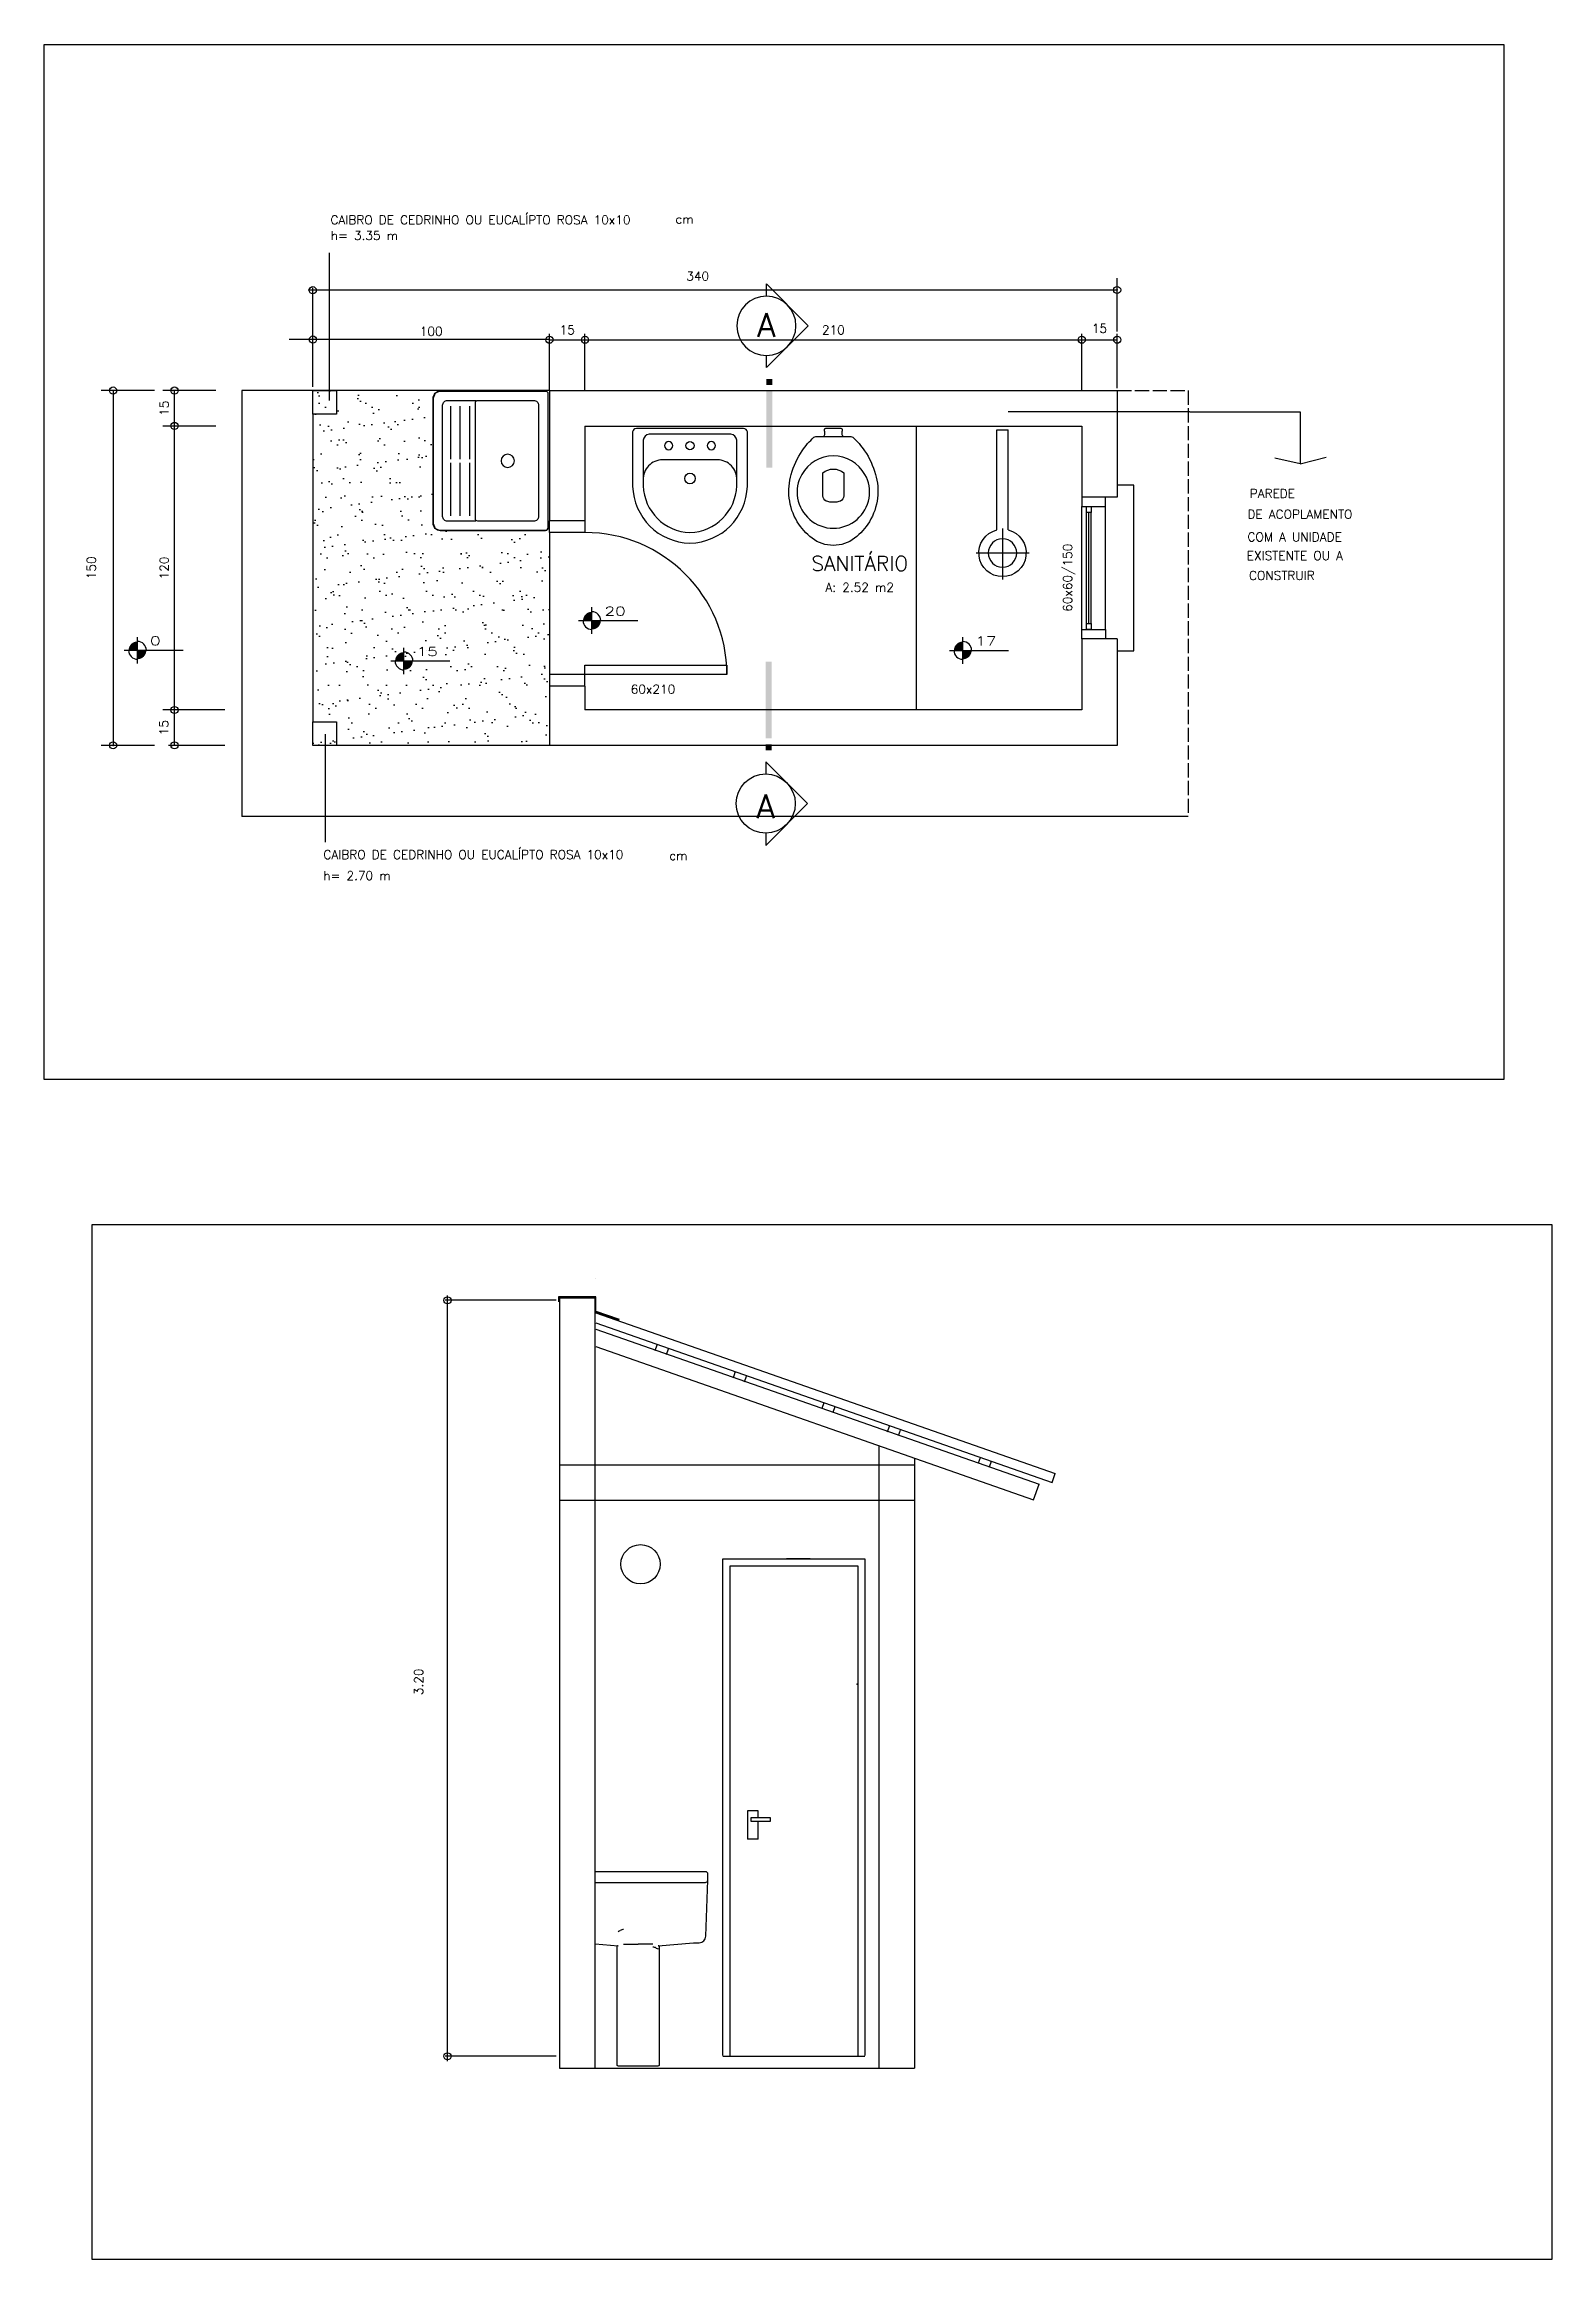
# Model space of a CAD drawing. Extents: x 2332 to 6335, y 1883 to 3772.
# Drawn here: x 2332 to 3606, y 1883 to 3756 of the extents above; entities that cross this region are included whole.
import ezdxf
from ezdxf.enums import TextEntityAlignment as Align

# ---------------------------------------------------------------- set-up
doc = ezdxf.new("R2010")
doc.units = 0
doc.linetypes.add('ACAD_ISO02W100', pattern=[15, 12, -3])
doc.layers.get('0').update_dxf_attribs({"linetype": 'CONTINUOUS'})
doc.layers.get('DEFPOINTS').update_dxf_attribs({"linetype": 'CONTINUOUS'})
for name, color, linetype in [('BEIRAL', 7, 'ACAD_ISO02W100'), ('COTA', 13, 'CONTINUOUS'), ('EQUIP', 7, 'CONTINUOUS'), ('EQUIP_I', 13, 'CONTINUOUS'), ('ESPEC', 2, 'CONTINUOUS'), ('ESPECARQ', 2, 'CONTINUOUS'), ('ESQ_VISTA', 1, 'CONTINUOUS'), ('ESQUAD', 2, 'CONTINUOUS'), ('ESQUADRIA', 2, 'CONTINUOUS'), ('ESTRUT', 130, 'CONTINUOUS'), ('FOLHA', 7, 'CONTINUOUS'), ('LINHAVISTA', 15, 'CONTINUOUS'), ('MOBIL_I', 13, 'CONTINUOUS'), ('PAREDE', 6, 'CONTINUOUS'), ('REG120-160', 4, 'CONTINUOUS'), ('REG60-100', 7, 'CONTINUOUS'), ('SELO', 2, 'CONTINUOUS'), ('TELHA', 3, 'CONTINUOUS'), ('TELHADO', 7, 'CONTINUOUS'), ('UNIDADE', 4, 'CONTINUOUS'), ('VIDRO', 1, 'CONTINUOUS')]:
    doc.layers.add(name, color=color, linetype=linetype)
doc.styles.add('REGUA100', font='simplex.shx')
doc.styles.add('REGUA160', font='simplex.shx')
doc.styles.add('REGUA425', font='simplex.shx')
doc.styles.add('REGUA60', font='simplex.shx')
doc.styles.add('REGUA80', font='simplex.shx')

msp = doc.modelspace()

# ---------------------------------------------------------------- texts
at = {"color": 2, "linetype": 'ByBlock', "char_height": 7.5, "attachment_point": 5, "style": 'REGUA60'}
for s, insert in [('\\A1;340', (2884.4, 3560.1)), ('\\A1;100', (2659.1, 3513.5)), ('\\A1;15', (2774.1, 3514.6)), ('\\A1;210', (2999.1, 3514.6)), ('\\A1;15', (3224.1, 3515.9))]:
    msp.add_mtext(s, dxfattribs=dict(at, insert=insert))
at = {"color": 2, "linetype": 'ByBlock', "char_height": 7.5, "attachment_point": 5, "rotation": 90}
for s, insert, style in [('\\A1;150', (2371.8, 3313.5), 'REGUA60'), ('\\A1;120', (2433.4, 3313.4), 'REGUA60'), ('\\A1;15', (2433.1, 3178.4), 'REGUA60'), ('\\A1;3.20', (2648.5, 2371.9), 'REGUA80')]:
    msp.add_mtext(s, dxfattribs=dict(at, insert=insert, style=style))
at = {"layer": 'COTA', "color": 2, "linetype": 'ByBlock', "insert": (2433.4, 3448.4), "char_height": 7.5, "attachment_point": 5, "rotation": 90, "style": 'REGUA60'}
msp.add_mtext('\\A1;15', dxfattribs=at)
at = {"layer": 'REG120-160', "style": 'REGUA160'}
for p in [(2942.5, 3518.7), (2941.9, 3111.8)]:
    msp.add_text('A', height=20, dxfattribs=at).set_placement(p, align=Align.MIDDLE)
at = {"layer": 'REG60-100', "style": 'REGUA60'}
msp.add_text('60x60/150', height=7.5, rotation=90, dxfattribs=at).set_placement((3200.9, 3276.4))
msp.add_text('60x210', height=7.5, dxfattribs=at).set_placement((2827.8, 3207.2))
at = {"layer": 'SELO', "style": 'REGUA425'}
for s, p in [('CAIBRO DE CEDRINHO OU EUCALÍPTO ROSA 10x10 ', (2574, 3603.9)), ('h= 3.35 m', (2574.2, 3590.7)), ('cm ', (2865.6, 3604.5)), ('CAIBRO DE CEDRINHO OU EUCALÍPTO ROSA 10x10 ', (2568, 3067.4)), ('cm ', (2860.4, 3066.5)), ('h= 2.70 m', (2567.9, 3049.6))]:
    msp.add_text(s, height=7.5, dxfattribs=at).set_placement(p)
at = {"layer": 'SELO', "char_height": 7.5, "width": 620.722, "attachment_point": 1, "style": 'REGUA425'}
for s, insert in [('PAREDE ', (3351.1, 3380.1)), ('DE ACOPLAMENTO', (3349.2, 3362.6)), ('COM A UNIDADE', (3349.2, 3343.4)), ('EXISTENTE OU A ', (3348.6, 3327.6)), ('CONSTRUIR', (3350.5, 3310.8))]:
    msp.add_mtext(s, dxfattribs=dict(at, insert=insert))

# ---------------------------------------------------------------- blocks, each defined once
blk = doc.blocks.new('SAL34S_2')
at = {"layer": 'EQUIP', "color": 0, "linetype": 'ByBlock'}
blk.add_lwpolyline([(0, -4.2), (22.68, -4.2, -0.345194), (24.25, -5.69), (24.25, -28.56, -0.399699), (0, -52.7, -0.399699), (-24.25, -28.56), (-24.25, -5.69, -0.345194), (-22.68, -4.2)], format="xyb", close=True, dxfattribs=at)
at = {"layer": 'EQUIP_I'}
for p, q in [((-24.25, -28.56), (-24.25, -26.07)), ((24.25, -26.07), (24.25, -28.56))]:
    blk.add_line(p, q, dxfattribs=at)
blk.add_lwpolyline([(-19.75, -25.4), (-19.75, -9.2, -0.371535), (-17.31, -6.7), (0, -6.7), (17.31, -6.7, -0.371535), (19.75, -9.2), (19.75, -25.4)], format="xyb", dxfattribs=at)
for points in [[(0, -17.5), (11.6, -17.5, -0.423334), (19.75, -26), (19.75, -28.5, -0.397421), (0, -48.2, -0.397421), (-19.75, -28.5), (-19.75, -26, -0.423334), (-11.6, -17.5)], [(0, -13.25, 1), (0, -9.75, 1)]]:
    blk.add_lwpolyline(points, format="xyb", close=True, dxfattribs=at)
for centre in [(-9, -11.5), (9, -11.5)]:
    blk.add_circle(centre, 1.75, dxfattribs=at)
for start, end in [(90, 270), (270, 90)]:
    blk.add_arc((0, -25.4), 2.25, start, end, dxfattribs=at)
blk = doc.blocks.new('SAP7S__2')
at = {"layer": 'EQUIP', "color": 0, "linetype": 'ByBlock'}
blk.add_lwpolyline([(-4.36, -13), (-6.93, -13), (-7.45, -13, 0.207706), (-8.2, -13.3, 0.059368), (-13.2, -19, 0.082654), (-17.8, -29, 0.104255), (-18.65, -39, 0.107708), (-15.25, -49, 0.088187), (-9, -56, 0.163426), (0, -59, 0.163426), (9, -56, 0.088187), (15.25, -49, 0.107708), (18.65, -39, 0.104255), (17.8, -29, 0.082654), (13.2, -19, 0.059368), (8.2, -13.3, 0.207706), (7.45, -13), (6.93, -13), (4.36, -13, -0.380199), (3.6, -12.2), (3.6, -11.1, -0.087349), (3.7, -10.7, 0.172037), (3.7, -9.83, 0.102747), (3.57, -9.63, 0.167994), (3.15, -9.5), (0, -9.5), (-3.15, -9.5, 0.167994), (-3.57, -9.63, 0.102747), (-3.7, -9.83, 0.172037), (-3.7, -10.7, -0.087349), (-3.6, -11.1), (-3.6, -12.2, -0.380199)], format="xyb", close=True, dxfattribs=at)
at = {"layer": 'EQUIP_I'}
blk.add_line((4.36, -13), (-4.36, -13), dxfattribs=at)
for points in [[(0, -21.2, -0.268395), (13.35, -29, -0.179674), (15.1, -39, -0.170707), (10, -48.05, -0.179561), (0, -51.75, -0.179561), (-10, -48.05, -0.170707), (-15.1, -39, -0.179674), (-13.35, -29, -0.268395)], [(-3, -40.25, 0.183333), (3, -40.25, 0.302776), (4.45, -38), (4.45, -28.4, 0.370787), (-4.45, -28.4), (-4.45, -38, 0.302776)]]:
    blk.add_lwpolyline(points, format="xyb", close=True, dxfattribs=at)
blk = doc.blocks.new('SACHS__2')
at = {"layer": 'EQUIP', "color": 0, "linetype": 'ByBlock'}
for p, q in [((42.29, 2.4), (0, 2.4)), ((0, 2.4), (0, -2.4)), ((42.29, -2.4), (0, -2.4))]:
    blk.add_line(p, q, dxfattribs=at)
blk.add_arc((52, 0), 10, 193.88654, 166.11346, dxfattribs=at)
at = {"layer": 'EQUIP_I'}
for p, q in [((52, 11.2), (52, -11.2)), ((41.6, 0), (63.2, 0))]:
    blk.add_line(p, q, dxfattribs=at)
blk.add_circle((52, 0), 6, dxfattribs=at)
blk = doc.blocks.new('INDUNI1')
at = {"color": 0, "style": 'REGUA100', "width": 1.4, "flags": 8}
for tag, p in [('NOME1', (0, 0)), ('NOME2', (0, -4.29))]:
    blk.add_attdef(tag, text='', height=2.5, dxfattribs=at).set_placement(p, align=Align.CENTER)
at = {"layer": 'ESPECARQ', "style": 'REGUA60', "width": 1.4}
blk.add_attdef('AREA', text='', height=1.5, dxfattribs=at).set_placement((0, -7.81), align=Align.CENTER)
at = {"layer": 'ESPECARQ', "style": 'REGUA60', "width": 1.4, "flags": 8}
for tag, p in [('PISO', (0, -10.31)), ('REVPAR', (0, -12.81)), ('PEDIR', (0, -15.31))]:
    blk.add_attdef(tag, text='', height=1.5, dxfattribs=at).set_placement(p, align=Align.CENTER)
blk = doc.blocks.new('CORTE2')
at = {"color": 4}
blk.add_lwpolyline([(-5, 0), (-7.07, 0), (0, 7.07), (7.07, 0), (5, 0, 1)], format="xyb", close=True, dxfattribs=at)
at = {"color": 0, "linetype": 'ByBlock'}
blk.add_arc((0, 0), 5, 180, 0, dxfattribs=at)
at = {"color": 4, "linetype": 'ByBlock'}
for points in [[(9, 0), (9, 1), (10, 0), (10, 1)], [(11, 0), (11, 1), (24, 0), (24, 1)]]:
    blk.add_solid(points, dxfattribs=at)
blk = doc.blocks.new('SAT13S_2')
at = {"layer": 'EQUIP', "color": 0, "linetype": 'ByBlock'}
blk.add_lwpolyline([(-26.5, -48.5), (26.5, -48.5, 0.414214), (29.5, -45.5), (29.5, -1, 0.414214), (28.5, 0), (-28.5, 0, 0.414214), (-29.5, -1), (-29.5, -45.5, 0.414214)], format="xyb", close=True, dxfattribs=at)
at = {"layer": 'EQUIP_I'}
for points in [[(25.5, -27.69), (25.5, -6, 0.414214), (23.5, -4), (-23.5, -4, 0.414214), (-25.5, -6), (-25.5, -27.69)], [(-25.5, -27.84), (-25.5, -29.65, 0.414214), (-24.5, -30.65), (-23.25, -30.65), (23.1, -30.65), (24.5, -30.65, 0.414214), (25.5, -29.65), (25.5, -27.84)], [(-25.5, -30.5), (-25.5, -42.5, 0.414214), (-23.5, -44.5)], [(-23.5, -44.5), (23.5, -44.5, 0.414214), (25.5, -42.5), (25.5, -30.5, 0.414214)], [(-23.25, -33.03), (-0.9, -33.03, 0.414214)], [(-23.25, -37.03), (-0.9, -37.03, 0.414214)], [(0.75, -33.03), (23.1, -33.03, 0.414214)], [(0.75, -37.03), (23.1, -37.03, 0.414214)], [(-23.25, -41.03), (-0.9, -41.03, 0.414214)], [(0.75, -41.03), (23.1, -41.03, 0.414214)]]:
    blk.add_lwpolyline(points, format="xyb", dxfattribs=at)
blk.add_circle((0, -17), 2.8, dxfattribs=at)
blk = doc.blocks.new('NIVELPB')
at = {"linetype": 'ByBlock'}
for p, q in [((-2.25, 0), (7.75, 0)), ((0, -2.25), (0, 2.25))]:
    blk.add_line(p, q, dxfattribs=at)
at = {"linetype": 'ByBlock', "const_width": 1.5}
for points in [[(-0.75, 0, -0.414214), (0, 0.75, -0.618034)], [(0, -0.75, 0.414214), (0.75, 0, 0.618034)]]:
    blk.add_lwpolyline(points, format="xyb", dxfattribs=at)
at = {"linetype": 'ByBlock'}
for start, end in [(180, 270), (0, 90)]:
    blk.add_arc((0, 0), 1.5, start, end, dxfattribs=at)
at = {"color": 0, "linetype": 'ByBlock', "style": 'REGUA60', "width": 1.4}
blk.add_attdef('COTAPISO', (2.12, 0.85), '', height=1.5, dxfattribs=at)

# ---------------------------------------------------------------- hatches: boundary and pattern name
at = {"layer": 'EQUIP_I'}
h = msp.add_hatch(dxfattribs=at)
h.set_pattern_fill('AR-SAND', color=256, scale=0.5, style=0)
h.set_pattern_definition([(37.5, (-5805.597, -731.064), (-0.800016, 24.47066), [0, -19.304, 0, -21.59, 0, -20.6375]), (7.5, (-5805.597, -731.064), (22.47616, 35.84126), [0, -10.414, 0, -17.399, 0, -6.6675]), (327.5, (-5821.218, -731.064), (39.54962, 0.07186), [0, -6.35, 0, -22.86, 0, -29.845]), (317.5, (-5821.218, -731.064), (38.17782, 11.14647), [0, -3.175, 0, -14.986, 0, -17.145])])
h.paths.add_polyline_path([(2759.1, 3343.4), (2759.1, 3347), (2757.8, 3347, -0.414214), (2755.8, 3345), (2666.8, 3345, -0.414214), (2660.8, 3351), (2660.8, 3457, -0.414214), (2666.8, 3463), (2666.8, 3463.4), (2559.1, 3463.4), (2559.1, 3163.4), (2759.1, 3163.4), (2759.1, 3213.4), (2759.1, 3223.4)])

# ---------------------------------------------------------------- linework, layer by layer
at = {"color": 0, "linetype": 'ByBlock'}
msp.add_line((3209.1, 3463.8), (3209.1, 3511.3), dxfattribs=at)
at = {"layer": 'BEIRAL'}
for p, q in [((3239.1, 3463.4), (3299.1, 3463.4)), ((3299.1, 3463.4), (3299.1, 3103.4))]:
    msp.add_line(p, q, dxfattribs=at)
at = {"layer": 'COTA', "linetype": 'ByBlock'}
for p, q in [((3239.1, 3513.4), (3239.1, 3558.4)), ((2763.1, 3548.2), (2555.1, 3548.2)), ((2559.1, 3466.4), (2559.1, 3550.2)), ((2759.1, 3548.4), (3239, 3548.4)), ((2559, 3506.5), (2539.1, 3506.5)), ((2559.1, 3469.4), (2559.1, 3510.5)), ((2559.1, 3469.4), (2559.1, 3510.5)), ((2759, 3506.5), (2559.1, 3506.5)), ((2759.1, 3463.8), (2759.1, 3511.3)), ((2759.1, 3469.4), (2759.1, 3510.5)), ((2759.1, 3506.3), (2789, 3506.3)), ((2789.1, 3463.8), (2789.1, 3511.3)), ((2789.1, 3463.8), (2789.1, 3511.3)), ((2789.1, 3506.3), (3209, 3506.3)), ((3209.1, 3463.8), (3209.1, 3511.3)), ((3209.1, 3506.3), (3239.1, 3506.3)), ((3239.1, 3465.3), (3239.1, 3511.3)), ((2425.2, 3463.4), (2380.2, 3463.4)), ((2390.2, 3463.4), (2390.2, 3163.5)), ((2477.1, 3463.4), (2432.1, 3463.4)), ((2442.1, 3433.5), (2442.1, 3463.4)), ((2477.1, 3433.4), (2432.1, 3433.4)), ((2477.1, 3433.4), (2432.1, 3433.4)), ((2442.1, 3193.5), (2442.1, 3433.4)), ((2477.1, 3193.4), (2432.1, 3193.4)), ((2484.6, 3193.4), (2437.1, 3193.4)), ((2442.1, 3163.5), (2442.1, 3193.4)), ((2425.2, 3163.4), (2380.2, 3163.4)), ((2484.6, 3163.4), (2437.1, 3163.4)), ((2672.9, 2051.4), (2672.9, 2698.4)), ((2764.7, 2694.4), (2670.9, 2694.4)), ((2764.7, 2055.4), (2670.9, 2055.4))]:
    msp.add_line(p, q, dxfattribs=at)
at = {"layer": 'COTA', "color": 4}
for p, q in [((2798.3, 2697.3), (2766.6, 2697.3)), ((2766.6, 2697.3), (2766.6, 2693.1)), ((2798.3, 2696.8), (2766.6, 2696.8)), ((2767.1, 2697.3), (2767.1, 2693.1)), ((2797.8, 2683.9), (2797.8, 2697.3)), ((2798.3, 2683.9), (2798.3, 2697.3)), ((2798.2, 2684.2), (2817.7, 2677.4)), ((2798.3, 2685.3), (2818, 2678.4)), ((2798.4, 2684.7), (2817.8, 2677.9))]:
    msp.add_line(p, q, dxfattribs=at)
at = {"layer": 'COTA'}
for centre in [(2559, 3548.2), (3239, 3548.4), (2559.1, 3506.5), (2759.1, 3506.3), (2789.1, 3506.3), (3209.1, 3506.3), (3239.1, 3506.3), (2390.2, 3463.4), (2442.1, 3463.4), (2442.1, 3433.5), (2442.1, 3193.4), (2390.2, 3163.5), (2442.1, 3163.5), (2672.9, 2694.4), (2672.9, 2055.4)]:
    msp.add_circle(centre, 3, dxfattribs=at)
at = {"layer": 'COTA', "linetype": 'ByBlock'}
for p in [(3239.1, 3548.4), (2559.1, 3506.5), (2789.1, 3506.3), (2440.2, 3463.4), (2442.1, 3463.4), (2442.1, 3433.4), (2442.1, 3193.4), (2390.2, 3163.4), (2440.2, 3163.4), (2672.9, 2694.4)]:
    msp.add_point(p, dxfattribs=at)
at = {"layer": 'DEFPOINTS', "color": 0, "linetype": 'ByBlock'}
for p in [(2559.1, 3548.2), (3209.1, 3506.3), (3239.1, 3506.3), (2759.1, 3498.4), (3239.1, 3498.4), (2518.2, 3463.4), (2539.1, 3463.4), (2559.1, 3463.4), (2559.1, 3463.4), (2559.1, 3463.4), (2759.1, 3463.8), (2759.1, 3463.4), (2759.1, 3456.3), (2789.1, 3456.3), (2789.1, 3456.3), (3209.1, 3456.3), (3209.1, 3456.3), (3239.1, 3457.8), (2518.2, 3433.4), (2518.2, 3433.4), (2492.1, 3193.4), (2518.2, 3193.4), (2444.6, 3178.4), (2492.1, 3163.4), (2559.1, 3163.4), (2559.1, 3103.7), (2888.6, 3044.2), (2767.7, 2694.4), (2767.7, 2694.4), (2767.7, 2555.4), (2767.7, 2555.4), (2767.7, 2525.4), (2767.7, 2525.4), (2767.8, 2489.9), (2797.7, 2365.4), (2797.7, 2065.4), (2767.7, 2055.4), (2767.7, 2055.4), (2767.7, 2055.4)]:
    msp.add_point(p, dxfattribs=at)
at = {"layer": 'EQUIP'}
msp.add_line((2666.8, 3463), (2666.8, 3463.4), dxfattribs=at)
at = {"layer": 'EQUIP', "color": 0, "linetype": 'ByBlock'}
msp.add_lwpolyline([(2797.7, 2150.5), (2817.1, 2148.7, 0.414214), (2816.1, 2147.7), (2816.1, 2048.4, 0.414214), (2817.1, 2047.4), (2834.1, 2047.4), (2851.1, 2047.4, 0.414214), (2852.1, 2048.4), (2852.1, 2147.7, 0.414214), (2851.1, 2148.7), (2880.8, 2151.4), (2885.7, 2151.4, 0.404487), (2891.3, 2156.8), (2892.9, 2204.3), (2893, 2209.3, 0.424007), (2891, 2211.4), (2834.1, 2211.4), (2797.7, 2211.4)], format="xyb", dxfattribs=at)
at = {"layer": 'EQUIP_I'}
for p, q in [((2559.1, 3463.4), (2579.1, 3463.4)), ((2559.1, 3443.4), (2559.1, 3463.4)), ((2579.1, 3463.4), (2579.1, 3443.4)), ((2662.6, 3461.2), (2660.8, 3457)), ((2660.8, 3457), (2660.8, 3351)), ((2666.8, 3463), (2662.6, 3461.2)), ((2579.1, 3443.4), (2559.1, 3443.4)), ((2559.1, 3443.4), (2559.1, 3183.4)), ((2660.8, 3351), (2662.6, 3346.7)), ((2662.6, 3346.7), (2666.8, 3345)), ((2666.8, 3345), (2755.8, 3345)), ((2755.8, 3345), (2757.2, 3345.6)), ((2757.2, 3345.6), (2757.8, 3347)), ((2757.8, 3347), (2759.1, 3347)), ((2559.1, 3183.4), (2579.1, 3183.4)), ((2559.1, 3163.4), (2559.1, 3183.4)), ((2579.1, 3183.4), (2579.1, 3163.4)), ((2759.1, 3163.4), (2559.1, 3163.4)), ((2579.1, 3163.4), (2559.1, 3163.4)), ((2821.7, 2150.2), (2834.1, 2150.2)), ((2846.5, 2150.2), (2834.1, 2150.2))]:
    msp.add_line(p, q, dxfattribs=at)
msp.add_lwpolyline([(2797.7, 2202.4), (2834.1, 2202.4), (2890.9, 2202.4, 0.404487), (2892.9, 2204.3)], format="xyb", dxfattribs=at)
for centre, radius, start, end in [((2809.4, 2180.2), 20.7, 291.9156, 297.4046), ((2821.7, 2156.5), 6, 90, 117.4046), ((2846.5, 2141.6), 6, 62.5954, 90), ((2858.8, 2165.3), 20.7, 242.5954, 248.0844)]:
    msp.add_arc(centre, radius, start, end, dxfattribs=at)
at = {"layer": 'ESQ_VISTA'}
for p, q in [((2905.8, 2056), (2905.8, 2476)), ((2905.8, 2476), (3025.8, 2476)), ((3025.8, 2476), (3025.8, 2056)), ((2911.8, 2056), (2911.8, 2470)), ((2911.8, 2470), (3019.8, 2470)), ((3019.8, 2470), (3019.8, 2056)), ((2935.5, 2263), (2926.4, 2263)), ((2926.4, 2263), (2926.4, 2239)), ((2929.4, 2257), (2929.4, 2254)), ((2929.4, 2254), (2946, 2254)), ((2946, 2257), (2929.4, 2257)), ((2935.5, 2257), (2935.5, 2263)), ((2935.5, 2239), (2935.5, 2254)), ((2946, 2254), (2946, 2257))]:
    msp.add_line(p, q, dxfattribs=at)
msp.add_point((3019.3, 2370), dxfattribs=at)
at = {"layer": 'ESQUAD', "color": 1, "linetype": 'Continuous', "ltscale": 3.937008}
for p in [(2939.6, 2476), (2979.6, 2476)]:
    msp.add_line(p, (2959.6, 2476), dxfattribs=at)
at = {"layer": 'ESQUADRIA', "color": 1}
for p, q in [((3209.1, 3261.4), (3209.1, 3365.4)), ((3213.1, 3266.4), (3213.1, 3360.4)), ((3217.1, 3266.4), (3217.1, 3360.4)), ((3229.1, 3261.4), (3229.1, 3365.4))]:
    msp.add_line(p, q, dxfattribs=at)
at = {"layer": 'ESQUADRIA'}
for points in [[(3209.1, 3373.4), (3209.1, 3365.4), (3229.1, 3365.4), (3229.1, 3373.4)], [(3239.1, 3243.4), (3253.1, 3243.4), (3253.1, 3383.4), (3239.1, 3383.4)], [(2789.1, 3353.4), (2789.1, 3343.4), (2759.1, 3343.4), (2759.1, 3353.4)], [(3209.1, 3253.4), (3209.1, 3261.4), (3229.1, 3261.4), (3229.1, 3253.4)], [(2789.1, 3213.4), (2789.1, 3223.4), (2759.1, 3223.4), (2759.1, 3213.4)]]:
    msp.add_lwpolyline(points, dxfattribs=at)
for points in [[(3217.1, 3365.4), (3217.1, 3360.4), (3213.1, 3360.4), (3213.1, 3365.4)], [(3213.1, 3261.4), (3213.1, 3266.4), (3217.1, 3266.4), (3217.1, 3261.4)], [(2909.1, 3223.4), (2789.1, 3223.4), (2789.1, 3231.4), (2909.1, 3231.4)]]:
    msp.add_lwpolyline(points, close=True, dxfattribs=at)
at = {"layer": 'ESTRUT'}
for p, q in [((2767.7, 2045.4), (3067.7, 2045.4)), ((2905.8, 2055.4), (3025.8, 2055.4))]:
    msp.add_line(p, q, dxfattribs=at)
at = {"layer": 'FOLHA'}
for p, q in [((2332, 3756), (3565.8, 3756)), ((2332, 2881), (2332, 3756)), ((3565.8, 3756), (3565.8, 2881)), ((3565.8, 2881), (2332, 2881)), ((2372.6, 2758.5), (3606.4, 2758.5)), ((2372.6, 1883.5), (2372.6, 2758.5)), ((3606.4, 2758.5), (3606.4, 1883.5)), ((3606.4, 1883.5), (2372.6, 1883.5))]:
    msp.add_line(p, q, dxfattribs=at)
at = {"layer": 'LINHAVISTA'}
for p, q in [((3069.1, 3433.4), (3069.1, 3193.4)), ((2759.1, 3343.4), (2759.1, 3223.4)), ((2935.5, 2239), (2926.4, 2239))]:
    msp.add_line(p, q, dxfattribs=at)
at = {"layer": 'MOBIL_I'}
msp.add_arc((2789.1, 3223.4), 120, 0, 90, dxfattribs=at)
at = {"layer": 'PAREDE'}
for p, q in [((2759.1, 3463.4), (3239.1, 3463.4)), ((2759.1, 3463.4), (2759.1, 3353.4)), ((3239.1, 3463.4), (3239.1, 3373.4)), ((2789.1, 3433.4), (3209.1, 3433.4)), ((2789.1, 3433.4), (2789.1, 3353.4)), ((3300.6, 3445.4), (3146.8, 3445.4)), ((3209.1, 3433.4), (3209.1, 3373.4)), ((3300.6, 3445.4), (3393.8, 3445.4)), ((3387.1, 3445.4), (3387.1, 3445.4)), ((3393.8, 3445.4), (3393.8, 3401.3)), ((3393.8, 3401.3), (3372.2, 3406.2)), ((3393.8, 3401.3), (3415.6, 3407.2)), ((3239.1, 3373.4), (3209.1, 3373.4)), ((2789.1, 3353.4), (2759.1, 3353.4)), ((3239.1, 3253.4), (3209.1, 3253.4)), ((3209.1, 3253.4), (3209.1, 3193.4)), ((3239.1, 3253.4), (3239.1, 3163.4)), ((2789.1, 3213.4), (2759.1, 3213.4)), ((2759.1, 3213.4), (2759.1, 3163.4)), ((2789.1, 3213.4), (2789.1, 3193.4)), ((3209.1, 3193.4), (2789.1, 3193.4)), ((3239.1, 3163.4), (2759.1, 3163.4)), ((2797.7, 2696.3), (2767.6, 2696.3)), ((2767.7, 2696.3), (2767.7, 2694.4)), ((2767.7, 2694.4), (2767.7, 2585.4)), ((2797.7, 2585.4), (2797.7, 2696.3)), ((2767.7, 2585.4), (2767.7, 2525.4)), ((2797.7, 2525.4), (2797.7, 2585.4)), ((3037.7, 2525.4), (3037.7, 2571.5)), ((2767.7, 2555.4), (2797.7, 2555.4)), ((2797.7, 2555.4), (3067.7, 2555.4)), ((3067.7, 2561), (3067.7, 2525.4)), ((2767.7, 2525.4), (2767.7, 2525.4)), ((2767.7, 2525.4), (3037.7, 2525.4)), ((2767.7, 2525.4), (2767.7, 2045.4)), ((2797.7, 2045.4), (2797.7, 2525.4)), ((3037.7, 2045.4), (3037.7, 2525.4)), ((3037.7, 2525.4), (3067.7, 2525.4)), ((3067.7, 2525.4), (3067.7, 2045.4))]:
    msp.add_line(p, q, dxfattribs=at)
at = {"layer": 'REG60-100'}
msp.add_line((3168.3, 2525.8), (3173, 2539), dxfattribs=at)
at = {"layer": 'TELHA'}
for p, q in [((2797.7, 2712.5), (2797.7, 2712.5)), ((2767.7, 2694.4), (2767.7, 2696.3))]:
    msp.add_line(p, q, dxfattribs=at)
at = {"layer": 'TELHADO'}
for p, q in [((2759.1, 3463.4), (2499.1, 3463.4)), ((2499.1, 3463.4), (2499.1, 3103.4)), ((3299.1, 3103.4), (2499.1, 3103.4)), ((2798.3, 2683.9), (3186.7, 2547.9)), ((2798.3, 2675.4), (3184.1, 2540.4)), ((2798.3, 2670.1), (3173, 2539)), ((2798.3, 2655.3), (3168.3, 2525.8)), ((2848.5, 2652), (2850.2, 2656.7)), ((2858, 2648.7), (2859.6, 2653.4)), ((2914.6, 2628.9), (2916.2, 2633.6)), ((2924, 2625.6), (2925.7, 2630.3)), ((2989.6, 2603.2), (2991.2, 2607.9)), ((2999, 2599.9), (3000.7, 2604.6)), ((3044.9, 2583.3), (3046.6, 2588)), ((3054.3, 2580), (3056, 2584.7)), ((3121.7, 2556.9), (3123.4, 2561.6)), ((3131.2, 2553.6), (3132.8, 2558.3)), ((3184.1, 2540.4), (3186.7, 2547.9))]:
    msp.add_line(p, q, dxfattribs=at)
at = {"layer": 'UNIDADE'}
for p, q in [((2573.1, 3454.9), (2573.1, 3579.7)), ((2569.5, 3172.9), (2569.5, 3081.7))]:
    msp.add_line(p, q, dxfattribs=at)
msp.add_circle((2836.1, 2471.3), 16.6, dxfattribs=at)
at = {"layer": 'VIDRO'}
msp.add_line((3215.1, 3266.4), (3215.1, 3360.4), dxfattribs=at)

# ---------------------------------------------------------------- block references
at = {"layer": 'COTA', "color": 2, "xscale": 5, "yscale": 5, "zscale": 5}
for p, values in [((2795, 3268.9), {'COTAPISO': '20'}), ((2410.8, 3243.8), {'COTAPISO': '0'}), ((2636.1, 3234.8), {'COTAPISO': '15'}), ((3108.5, 3243.7), {'COTAPISO': '17'})]:
    msp.add_blockref('NIVELPB', p, dxfattribs=at).add_auto_attribs(values)
at = {"layer": 'EQUIP', "xscale": -2, "yscale": 2, "zscale": 2}
for name, p in [('SAL34S_2', (2877.9, 3439.8)), ('SAP7S__2', (2999.1, 3450.5))]:
    msp.add_blockref(name, p, dxfattribs=at)
at = {"layer": 'EQUIP', "xscale": -2, "yscale": 2, "zscale": 2, "rotation": 90}
msp.add_blockref('SACHS__2', (3142.1, 3430.1), dxfattribs=at)
at = {"layer": 'EQUIP_I', "xscale": -2, "yscale": 2, "zscale": 2, "rotation": 270}
msp.add_blockref('SAT13S_2', (2757.8, 3404), dxfattribs=at)
at = {"layer": 'ESPEC', "yscale": 4.999999999999999, "zscale": 4.999999999999999, "rotation": 270}
for p, xscale in [((2942.5, 3518.1), 4.999999999999999), ((2941.9, 3114.3), -4.999999999999999)]:
    msp.add_blockref('CORTE2', p, dxfattribs=dict(at, xscale=xscale))
at = {"layer": 'UNIDADE'}
ref = msp.add_blockref('INDUNI1', (3021.4, 3332.4), dxfattribs=dict(at, xscale=5, yscale=5, zscale=5))
ref.add_attrib('NOME2', 'SANITÁRIO', dxfattribs={"layer": '0', "color": 0, "height": 12.5, "style": 'REGUA100', "flags": 8}).set_placement((3021.4, 3311), align=Align.CENTER)
ref.add_attrib('AREA', 'A: 2.52 m2', dxfattribs={"layer": 'ESPECARQ', "height": 7.5, "style": 'REGUA60'}).set_placement((3021.4, 3293.3), align=Align.CENTER)

msp.set_redraw_order([(e.dxf.handle, doc.entitydb.next_handle()) for e in msp.query("TEXT MTEXT ATTDEF DIMENSION ARC_DIMENSION")])  # texts and dimensions are drawn at this point

doc.saveas('drawing.dxf')
